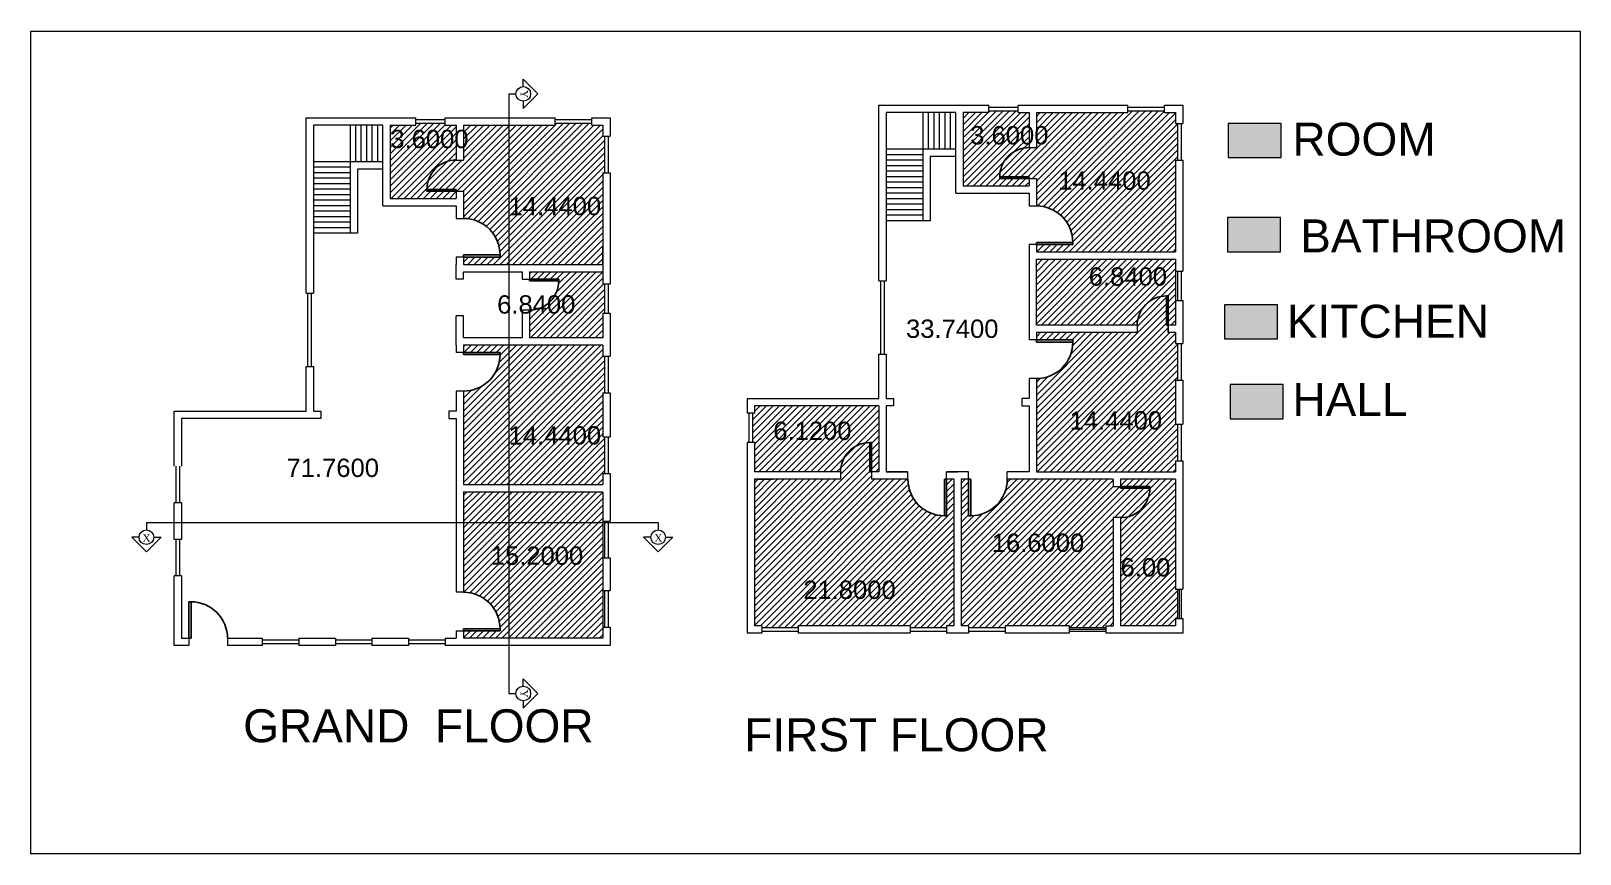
# Model space of a CAD drawing. Header units: inches. Extents: x -179 to 300, y 123 to 718.
# Drawn here: x -179.09 to -136.79, y 235.64 to 258.09 of the extents above; entities that cross this region are included whole.
import ezdxf

# ---------------------------------------------------------------- set-up
doc = ezdxf.new("R2010")
doc.units = ezdxf.units.IN
doc.header["$MEASUREMENT"] = 0
doc.linetypes.add('ACAD_ISO02W100', pattern=[15, 12, -3])
doc.linetypes.add('LÍNEAS_OCULTAS2', pattern=[4.7625, 3.175, -1.5875])
doc.layers.add('arco', color=250, linetype='LÍNEAS_OCULTAS2', lineweight=35)
doc.layers.add('EJES', color=250, linetype='Continuous', lineweight=100)
doc.layers.add('FUR', color=6, linetype='Continuous')
doc.styles.get("Standard").update_dxf_attribs({"font": 'arial.ttf'})
pattern_1 = [(45, (63.71454, 67.88534), (-0.08838835, 0.08838835), [])]

msp = doc.modelspace()

# ---------------------------------------------------------------- texts
at = {"color": 32, "lineweight": 0, "char_height": 0.5, "attachment_point": 1}
for s, insert, width in [('3.6000', (-153.44416, 255.49728), 2.1773533), ('3.6000', (-169.27816, 255.39527), 2.1773533), ('14.4400', (-151.04127, 254.26008), 2.5361869), ('14.4400', (-166.04612, 253.5662), 2.5361869), (' 6.8400', (-150.40134, 251.64307), 2.4119202), (' 6.8400', (-166.55561, 250.88144), 2.4119202), ('33.7400', (-155.19649, 250.21906), 2.585249), ('6.1200', (-158.821, 247.43307), 2.1805764), ('14.4400', (-150.73006, 247.719), 2.5361869), ('14.4400', (-166.04612, 247.30987), 2.5361869), ('71.7600', (-172.11088, 246.42404), 2.5813097), ('16.6000', (-152.85587, 244.37975), 2.5361869), ('15.2000', (-166.53535, 244.02819), 2.5361869), ('6.00', (-149.33783, 243.71008), 2.1805764), ('21.8000', (-158.00224, 243.09652), 2.59456)]:
    msp.add_mtext(s, dxfattribs=dict(at, insert=insert, width=width))
at = {"lineweight": 0, "char_height": 0.9, "attachment_point": 1}
for s, width, insert in [('ROOM', 12, (-144.64658, 255.59026)), ('BATHROOM', 12, (-144.43509, 252.9509)), ('KITCHEN', 12, (-144.79816, 250.62152)), ('HALL', 12, (-144.64658, 248.48684)), ('GRAND  FLOOR', 11.6763375, (-173.29617, 239.58683)), ('FIRST FLOOR', 10.9522853, (-159.61521, 239.34204))]:
    msp.add_mtext_dynamic_manual_height_columns(s, width=width, gutter_width=1, heights=[0], dxfattribs=dict(at, insert=insert))
at = {"layer": 'arco', "color": 18, "lineweight": 0, "true_color": 0x000000, "insert": (-165.52139, 256.47895), "char_height": 0.2, "width": 0.1166522, "attachment_point": 1, "rotation": 270}
msp.add_mtext('{\\fTimes New Roman|b0|i0|c0|p18;Y}', dxfattribs=at)
at = {"layer": 'arco', "color": 18, "lineweight": 0, "true_color": 0x000000, "char_height": 0.2, "width": 0.1166522, "attachment_point": 7}
for insert in [(-176.04296, 244.15704), (-162.06816, 244.15704)]:
    msp.add_mtext('{\\fTimes New Roman|b0|i0|c0|p18;X}', dxfattribs=dict(at, insert=insert))
at = {"layer": 'arco', "lineweight": 0, "insert": (-165.52139, 240.12196), "char_height": 0.2, "width": 0.1166522, "attachment_point": 1, "rotation": 270}
msp.add_mtext('{\\fTimes New Roman|b0|i0|c0|p18;Y}', dxfattribs=at)

# ---------------------------------------------------------------- blocks, each defined once
blk = doc.blocks.new('DESK4')
at = {"color": 0}
for p, q in [((0, 1), (-0.06, 1)), ((0, 0), (-0.06, 0))]:
    blk.add_line(p, q, dxfattribs=at)
blk.add_lwpolyline([(-0.06, 1), (-0.06, 0)], dxfattribs=at)
blk.add_lwpolyline([(1, 0, 0.414214), (0, 1), (0, 0)], format="xyb", dxfattribs=at)

# ---------------------------------------------------------------- hatches: boundary and pattern name
at = {"linetype": 'ACAD_ISO02W100', "lineweight": 0, "true_color": 0x642165}
h = msp.add_hatch(dxfattribs=at)
h.set_pattern_fill('ANSI31', color=219)
h.set_pattern_definition(pattern_1)
h.paths.add_polyline_path([(-147.83783, 254.56309), (-147.78783, 254.56309), (-147.78783, 255.56309), (-147.83783, 255.56309), (-147.83783, 255.86309), (-148.13783, 255.86309), (-148.13783, 255.91309), (-149.13783, 255.91309), (-149.13783, 255.86309), (-151.63783, 255.86309), (-151.63783, 254.91109), (-151.83783, 254.91109, 0.41421356), (-152.63783, 254.11109), (-151.83783, 254.11109), (-151.83783, 254.06309), (-151.63783, 254.06309), (-151.63783, 253.31885, -0.41421356), (-150.64183, 252.32285), (-150.64183, 252.26309), (-151.63783, 252.26309), (-151.63783, 252.06309), (-147.83783, 252.06309)])
h.paths.add_polyline_path([(-147.83783, 248.56309), (-147.78783, 248.56309), (-147.78783, 249.56309), (-147.83783, 249.56309), (-147.83783, 249.86309), (-148.03783, 249.86309), (-148.03783, 250.06309), (-148.08583, 250.06309), (-148.08583, 250.86309, 0.41421356), (-148.88583, 250.06309), (-148.88583, 249.86309), (-151.63783, 249.86309), (-151.63783, 249.66309), (-150.64183, 249.66309), (-150.64183, 249.60333, -0.41421356), (-151.63783, 248.60733), (-151.63783, 246.06309), (-147.83783, 246.06309), (-147.83783, 246.36309), (-147.78783, 246.36309), (-147.78783, 247.36309), (-147.83783, 247.36309)])
h.paths.add_polyline_path([(-149.53783, 244.81509), (-149.33783, 244.81509, 0.41421356), (-148.53783, 245.61509), (-149.33783, 245.61509), (-149.33783, 245.66309), (-149.53783, 245.66309), (-149.53783, 245.86309), (-152.43207, 245.86309, -0.41421356), (-153.42807, 244.86709), (-153.48783, 244.86709), (-153.48783, 245.86309), (-153.68783, 245.86309), (-153.68783, 241.86309), (-153.48783, 241.86309), (-153.48783, 241.81309), (-152.48783, 241.81309), (-152.48783, 241.86309), (-150.73783, 241.86309), (-150.73783, 241.81309), (-149.73783, 241.81309), (-149.73783, 241.86309), (-149.53783, 241.86309)])
h.paths.add_polyline_path([(-153.88783, 245.86309), (-154.08783, 245.86309), (-154.08783, 244.86709), (-154.14759, 244.86709, -0.41421356), (-155.14359, 245.86309), (-156.13783, 245.86309), (-156.13783, 246.06309), (-156.18583, 246.06309), (-156.18583, 246.86309, 0.41421356), (-156.98583, 246.06309), (-156.98583, 245.86309), (-159.33783, 245.86309), (-159.33783, 241.86309), (-159.13783, 241.86309), (-159.13783, 241.81309), (-158.13783, 241.81309), (-158.13783, 241.86309), (-155.08783, 241.86309), (-155.08783, 241.81309), (-154.08783, 241.81309), (-154.08783, 241.86309), (-153.88783, 241.86309)])
h.paths.add_polyline_path([(-163.47816, 248.22328), (-163.42816, 248.22328), (-163.42816, 249.22328), (-163.47816, 249.22328), (-163.47816, 249.52328), (-167.27816, 249.52328), (-167.27816, 249.32328), (-166.28216, 249.32328), (-166.28216, 249.26352, -0.41421356), (-167.27816, 248.26752), (-167.27816, 245.72328), (-163.47816, 245.72328), (-163.47816, 246.02328), (-163.42816, 246.02328), (-163.42816, 247.02328), (-163.47816, 247.02328)])
h.paths.add_polyline_path([(-163.47816, 254.22328), (-163.42816, 254.22328), (-163.42816, 255.22328), (-163.47816, 255.22328), (-163.47816, 255.52328), (-163.77816, 255.52328), (-163.77816, 255.57328), (-164.77816, 255.57328), (-164.77816, 255.52328), (-167.27816, 255.52328), (-167.27816, 254.57128), (-167.47816, 254.57128, 0.41421356), (-168.27816, 253.77128), (-167.47816, 253.77128), (-167.47816, 253.72328), (-167.27816, 253.72328), (-167.27816, 252.97904, -0.41421356), (-166.28216, 251.98304), (-166.28216, 251.92328), (-167.27816, 251.92328), (-167.27816, 251.72328), (-163.47816, 251.72328), (-163.47816, 252.22328)])
at = {"linetype": 'ACAD_ISO02W100', "lineweight": 0, "true_color": 0xf8d731}
h = msp.add_hatch(dxfattribs=at)
h.set_pattern_fill('ANSI31', color=40)
h.set_pattern_definition(pattern_1)
h.paths.add_polyline_path([(-147.83783, 251.86309), (-151.63783, 251.86309), (-151.63783, 250.06309), (-148.88583, 250.06309, -0.41421356), (-148.08583, 250.86309), (-148.03783, 250.86309), (-148.03783, 250.06309), (-147.83783, 250.06309)])
h.paths.add_polyline_path([(-147.83783, 245.86309), (-149.33783, 245.86309), (-149.33783, 245.66309), (-148.53783, 245.66309), (-148.53783, 245.61509, -0.41421356), (-149.33783, 244.81509), (-149.33783, 241.86309), (-147.83783, 241.86309), (-147.83783, 242.06309), (-147.78783, 242.06309), (-147.78783, 242.86309), (-147.83783, 242.86309)])
h.paths.add_polyline_path([(-155.93783, 247.86309), (-159.33783, 247.86309), (-159.33783, 247.66309), (-159.38783, 247.66309), (-159.38783, 246.86309), (-159.33783, 246.86309), (-159.33783, 246.06309), (-156.98583, 246.06309, -0.41421356), (-156.18583, 246.86309), (-156.13783, 246.86309), (-156.13783, 246.06309), (-155.93783, 246.06309)])
h.paths.add_polyline_path([(-151.83783, 255.86309), (-152.13783, 255.86309), (-152.13783, 255.91309), (-152.93783, 255.91309), (-152.93783, 255.86309), (-153.63783, 255.86309), (-153.63783, 253.86309), (-151.83783, 253.86309), (-151.83783, 254.06309), (-152.63783, 254.06309), (-152.63783, 254.11109, -0.41421356), (-151.83783, 254.91109)])
h.paths.add_polyline_path([(-163.47816, 250.39557), (-163.42816, 250.39557), (-163.42816, 251.19557), (-163.47816, 251.19557), (-163.47816, 251.52328), (-165.47816, 251.52328), (-165.47816, 251.32328), (-164.67816, 251.32328), (-164.67816, 251.27528, -0.41421356), (-165.47816, 250.47528), (-165.47816, 249.72328), (-163.47816, 249.72328)])
h = msp.add_hatch(dxfattribs=at)
h.set_pattern_fill('ANSI31', color=40)
h.set_pattern_definition(pattern_1)
h.paths.add_polyline_path([(-167.47816, 255.52328), (-167.77816, 255.52328), (-167.77816, 255.57328), (-168.57816, 255.57328), (-168.57816, 255.52328), (-169.27816, 255.52328), (-169.27816, 253.52328), (-167.47816, 253.52328), (-167.47816, 253.72328), (-168.27816, 253.72328), (-168.27816, 253.77128, -0.41421356), (-167.47816, 254.57128)])
at = {"linetype": 'ACAD_ISO02W100', "lineweight": 0, "true_color": 0x642165}
h = msp.add_hatch(color=219, dxfattribs=at)
h.dxf.hatch_style = 1
h.paths.add_polyline_path([(-144.956, 255.57095), (-146.40272, 255.57095), (-146.40272, 254.63644), (-144.956, 254.63644)])
at = {"linetype": 'ACAD_ISO02W100', "lineweight": 0, "true_color": 0xf8d731}
h = msp.add_hatch(color=40, dxfattribs=at)
h.dxf.hatch_style = 1
h.paths.add_polyline_path([(-144.97506, 253.0027), (-146.42179, 253.0027), (-146.42179, 252.06819), (-144.97506, 252.06819)])
at = {"linetype": 'ACAD_ISO02W100', "lineweight": 0, "true_color": 0x58ba48}
h = msp.add_hatch(color=85, dxfattribs=at)
h.dxf.hatch_style = 1
h.paths.add_polyline_path([(-145.05644, 250.62368), (-146.50316, 250.62368), (-146.50316, 249.68918), (-145.05644, 249.68918)])
at = {"linetype": 'ACAD_ISO02W100', "lineweight": 0, "true_color": 0xf27172}
h = msp.add_hatch(color=11, dxfattribs=at)
h.dxf.hatch_style = 1
h.paths.add_polyline_path([(-144.89589, 248.44521), (-146.34261, 248.44521), (-146.34261, 247.51071), (-144.89589, 247.51071)])
at = {"linetype": 'ACAD_ISO02W100', "lineweight": 0, "true_color": 0x58ba48}
h = msp.add_hatch(dxfattribs=at)
h.set_pattern_fill('ANSI31', color=85)
h.set_pattern_definition(pattern_1)
h.paths.add_polyline_path([(-163.47816, 245.52328), (-167.27816, 245.52328), (-167.27816, 242.77904, -0.41421356), (-166.28216, 241.78304), (-166.28216, 241.72328), (-167.27816, 241.72328), (-167.27816, 241.52328), (-163.47816, 241.52328)])

# ---------------------------------------------------------------- linework, layer by layer
at = {"color": 18, "lineweight": 0, "true_color": 0x000000}
for p, q in [((-166.04612, 256.37499), (-166.04612, 240.018)), ((-175.93901, 244.68554), (-161.9642, 244.68554))]:
    msp.add_line(p, q, dxfattribs=at)
at = {"color": 40, "lineweight": 0, "true_color": 0xf8d731}
for p, q in [((-155.93783, 251.27508), (-155.93783, 256.06309)), ((-155.93783, 256.06309), (-152.93783, 256.06309)), ((-152.93783, 256.01309), (-152.13783, 256.01309)), ((-152.93783, 255.91309), (-152.13783, 255.91309)), ((-152.13783, 256.06309), (-149.13783, 256.06309)), ((-149.13783, 256.01309), (-148.13783, 256.01309)), ((-149.13783, 255.91309), (-148.13783, 255.91309)), ((-148.13783, 256.06309), (-147.63783, 256.06309)), ((-147.63783, 256.06309), (-147.63783, 255.56309)), ((-171.57816, 250.93526), (-171.57816, 255.72328)), ((-171.57816, 255.72328), (-168.57816, 255.72328)), ((-168.57816, 255.67328), (-167.77816, 255.67328)), ((-168.57816, 255.57328), (-167.77816, 255.57328)), ((-167.77816, 255.72328), (-164.77816, 255.72328)), ((-164.77816, 255.67328), (-163.77816, 255.67328)), ((-164.77816, 255.57328), (-163.77816, 255.57328)), ((-163.77816, 255.72328), (-163.27816, 255.72328)), ((-163.27816, 255.72328), (-163.27816, 255.22328)), ((-147.78783, 255.56309), (-147.78783, 254.56309)), ((-147.68783, 255.56309), (-147.68783, 254.56309)), ((-163.42816, 255.22328), (-163.42816, 254.22328)), ((-163.32816, 255.22328), (-163.32816, 254.22328)), ((-163.27816, 254.22328), (-163.27816, 251.19557)), ((-147.63783, 254.56309), (-147.63783, 251.53538)), ((-167.47816, 252.97904), (-167.27816, 252.97904)), ((-151.83783, 253.31885), (-151.63783, 253.31885)), ((-151.63783, 252.26309), (-151.83783, 252.26309)), ((-167.27816, 251.92328), (-167.47816, 251.92328)), ((-165.67816, 251.32328), (-165.47816, 251.32328)), ((-155.88783, 249.27508), (-155.88783, 251.27508)), ((-155.78783, 249.27508), (-155.78783, 251.27508)), ((-147.78783, 251.53538), (-147.78783, 250.73538)), ((-147.68783, 251.53538), (-147.68783, 250.73538)), ((-171.52816, 248.93526), (-171.52816, 250.93526)), ((-171.42816, 248.93526), (-171.42816, 250.93526)), ((-163.42816, 251.19557), (-163.42816, 250.39557)), ((-163.32816, 251.19557), (-163.32816, 250.39557)), ((-163.27816, 250.39557), (-163.27816, 249.22328)), ((-147.63783, 250.73538), (-147.63783, 249.56309)), ((-151.63783, 249.66309), (-151.83783, 249.66309)), ((-147.78783, 249.56309), (-147.78783, 248.56309)), ((-147.68783, 249.56309), (-147.68783, 248.56309)), ((-167.27816, 249.32328), (-167.47816, 249.32328)), ((-163.42816, 249.22328), (-163.42816, 248.22328)), ((-163.32816, 249.22328), (-163.32816, 248.22328)), ((-155.93783, 248.06309), (-155.93783, 249.27508)), ((-171.57816, 247.72328), (-171.57816, 248.93526)), ((-147.63783, 248.56309), (-147.63783, 247.36309)), ((-163.27816, 248.22328), (-163.27816, 247.02328)), ((-159.53783, 248.06309), (-155.93783, 248.06309)), ((-175.17816, 247.72328), (-171.57816, 247.72328)), ((-175.17816, 246.22328), (-175.17816, 247.72328)), ((-163.42816, 247.02328), (-163.42816, 246.02328)), ((-163.32816, 247.02328), (-163.32816, 246.02328)), ((-147.78783, 247.36309), (-147.78783, 246.36309)), ((-147.68783, 247.36309), (-147.68783, 246.36309)), ((-175.12816, 245.22328), (-175.12816, 246.22328)), ((-175.02816, 245.22328), (-175.02816, 246.22328)), ((-147.63783, 246.36309), (-147.63783, 242.86309)), ((-163.27816, 246.02328), (-163.27816, 244.72328)), ((-155.14359, 245.86309), (-155.14359, 246.06309)), ((-152.43207, 245.86309), (-152.43207, 246.06309)), ((-175.17816, 244.22328), (-175.17816, 245.22328)), ((-175.12816, 243.22328), (-175.12816, 244.22328)), ((-175.02816, 243.22328), (-175.02816, 244.22328)), ((-163.27816, 243.72328), (-163.27816, 242.82328)), ((-175.17816, 241.32328), (-175.17816, 243.22328)), ((-167.27816, 242.77904), (-167.47816, 242.77904)), ((-147.78783, 242.86309), (-147.78783, 242.06309)), ((-147.73783, 242.86309), (-147.73783, 242.06309)), ((-147.68783, 242.86309), (-147.68783, 242.06309)), ((-147.63783, 242.06309), (-147.63783, 241.66309)), ((-174.77816, 241.52328), (-174.77816, 241.32328)), ((-173.7224, 241.52328), (-173.7224, 241.32328)), ((-167.47816, 241.72328), (-167.27816, 241.72328)), ((-163.27816, 241.82328), (-163.27816, 241.32328)), ((-174.77816, 241.32328), (-175.17816, 241.32328)), ((-172.77816, 241.32328), (-173.7224, 241.32328)), ((-171.77816, 241.47328), (-172.77816, 241.47328)), ((-171.77816, 241.37328), (-172.77816, 241.37328)), ((-170.77816, 241.32328), (-171.77816, 241.32328)), ((-169.77816, 241.47328), (-170.77816, 241.47328)), ((-169.77816, 241.37328), (-170.77816, 241.37328)), ((-168.77816, 241.32328), (-169.77816, 241.32328)), ((-167.77816, 241.47328), (-168.77816, 241.47328)), ((-167.77816, 241.37328), (-168.77816, 241.37328)), ((-163.27816, 241.32328), (-167.77816, 241.32328))]:
    msp.add_line(p, q, dxfattribs=at)
at = {"color": 40, "linetype": 'ACAD_ISO02W100', "lineweight": 0, "true_color": 0xf8d731}
for p, q in [((-152.93783, 255.86309), (-152.93783, 256.06309)), ((-152.13783, 255.86309), (-152.13783, 256.06309)), ((-149.13783, 255.86309), (-149.13783, 256.06309)), ((-148.13783, 255.86309), (-148.13783, 256.06309)), ((-168.57816, 255.52328), (-168.57816, 255.72328)), ((-167.77816, 255.52328), (-167.77816, 255.72328)), ((-164.77816, 255.52328), (-164.77816, 255.72328)), ((-163.77816, 255.52328), (-163.77816, 255.72328)), ((-147.83783, 255.56309), (-147.63783, 255.56309)), ((-163.47816, 255.22328), (-163.27816, 255.22328)), ((-151.83783, 254.91109), (-151.63783, 254.91109)), ((-167.47816, 254.57128), (-167.27816, 254.57128)), ((-163.47816, 254.22328), (-163.27816, 254.22328)), ((-147.83783, 254.56309), (-147.63783, 254.56309)), ((-151.83783, 254.06309), (-151.63783, 254.06309)), ((-167.47816, 253.72328), (-167.27816, 253.72328)), ((-155.93783, 251.27508), (-155.73783, 251.27508)), ((-147.83783, 251.53538), (-147.63783, 251.53538)), ((-171.57816, 250.93526), (-171.37816, 250.93526)), ((-163.47816, 251.19557), (-163.27816, 251.19557)), ((-165.47816, 250.47528), (-165.67816, 250.47528)), ((-163.47816, 250.39557), (-163.27816, 250.39557)), ((-147.83783, 250.73538), (-147.63783, 250.73538)), ((-148.88583, 250.06309), (-148.88583, 249.86309)), ((-148.03783, 249.86309), (-148.03783, 250.06309)), ((-148.03783, 250.06309), (-148.03783, 249.86309)), ((-147.83783, 249.56309), (-147.63783, 249.56309)), ((-163.47816, 249.22328), (-163.27816, 249.22328)), ((-155.93783, 249.27508), (-155.73783, 249.27508)), ((-171.57816, 248.93526), (-171.37816, 248.93526)), ((-151.63783, 248.60733), (-151.83783, 248.60733)), ((-147.83783, 248.56309), (-147.63783, 248.56309)), ((-167.27816, 248.26752), (-167.47816, 248.26752)), ((-163.47816, 248.22328), (-163.27816, 248.22328)), ((-159.53783, 248.06309), (-159.53783, 247.66309)), ((-159.33783, 247.66309), (-159.53783, 247.66309)), ((-163.47816, 247.02328), (-163.27816, 247.02328)), ((-147.83783, 247.36309), (-147.63783, 247.36309)), ((-159.53783, 246.86309), (-159.53783, 241.66309)), ((-159.33783, 246.86309), (-159.53783, 246.86309)), ((-147.83783, 246.36309), (-147.63783, 246.36309)), ((-163.47816, 246.02328), (-163.27816, 246.02328)), ((-156.98583, 246.06309), (-156.98583, 245.86309)), ((-156.13783, 246.06309), (-156.13783, 245.86309)), ((-154.08783, 245.86309), (-154.08783, 246.06309)), ((-153.48783, 245.86309), (-153.48783, 246.06309)), ((-149.53783, 245.66309), (-149.33783, 245.66309)), ((-174.97816, 245.22328), (-175.17816, 245.22328)), ((-163.47816, 244.72328), (-163.27816, 244.72328)), ((-163.42816, 244.72328), (-163.42816, 243.72328)), ((-163.32816, 244.72328), (-163.32816, 243.72328)), ((-149.33783, 244.81509), (-149.53783, 244.81509)), ((-174.97816, 244.22328), (-175.17816, 244.22328)), ((-163.47816, 243.72328), (-163.27816, 243.72328)), ((-174.97816, 243.22328), (-175.17816, 243.22328)), ((-163.47816, 242.82328), (-163.27816, 242.82328)), ((-163.42816, 242.82328), (-163.42816, 241.82328)), ((-163.32816, 242.82328), (-163.32816, 241.82328)), ((-147.83783, 242.86309), (-147.63783, 242.86309)), ((-147.83783, 242.06309), (-147.63783, 242.06309)), ((-172.77816, 241.52328), (-172.77816, 241.32328)), ((-171.77816, 241.52328), (-171.77816, 241.32328)), ((-170.77816, 241.52328), (-170.77816, 241.32328)), ((-169.77816, 241.52328), (-169.77816, 241.32328)), ((-168.77816, 241.52328), (-168.77816, 241.32328)), ((-167.77816, 241.52328), (-167.77816, 241.32328)), ((-163.47816, 241.82328), (-163.27816, 241.82328)), ((-159.13783, 241.66309), (-159.53783, 241.66309)), ((-159.13783, 241.86309), (-159.13783, 241.66309)), ((-158.13783, 241.86309), (-158.13783, 241.66309)), ((-155.08783, 241.66309), (-158.13783, 241.66309)), ((-155.08783, 241.86309), (-155.08783, 241.66309)), ((-154.08783, 241.86309), (-154.08783, 241.66309)), ((-153.48783, 241.66309), (-154.08783, 241.66309)), ((-153.48783, 241.86309), (-153.48783, 241.66309)), ((-152.48783, 241.86309), (-152.48783, 241.66309)), ((-150.73783, 241.66309), (-152.48783, 241.66309)), ((-150.73783, 241.86309), (-150.73783, 241.66309)), ((-149.73783, 241.86309), (-149.73783, 241.66309)), ((-147.63783, 241.66309), (-149.73783, 241.66309))]:
    msp.add_line(p, q, dxfattribs=at)
at = {"lineweight": 0}
for p, q in [((-171.37816, 255.52328), (-171.37816, 254.52328)), ((-169.47816, 255.52328), (-171.37816, 255.52328)), ((-170.37816, 255.52328), (-170.37816, 252.57328)), ((-170.22816, 255.52328), (-170.22816, 254.52328)), ((-170.07816, 255.52328), (-170.07816, 254.52328)), ((-169.92816, 255.52328), (-169.92816, 254.52328)), ((-169.77816, 255.52328), (-169.77816, 254.52328)), ((-169.62816, 255.52328), (-169.62816, 254.52328)), ((-169.27816, 255.52328), (-168.57816, 255.52328)), ((-169.27816, 255.52328), (-169.27816, 253.52328)), ((-169.27816, 255.52328), (-169.27816, 253.52328)), ((-167.77816, 255.52328), (-167.47816, 255.52328)), ((-167.47816, 255.52328), (-167.47816, 254.57128)), ((-167.27816, 255.52328), (-164.77816, 255.52328)), ((-167.27816, 255.52328), (-167.27816, 254.57128)), ((-163.77816, 255.52328), (-163.47816, 255.52328)), ((-163.47816, 255.52328), (-163.47816, 255.22328)), ((-155.73783, 255.86309), (-155.73783, 254.86309)), ((-153.83783, 255.86309), (-155.73783, 255.86309)), ((-154.73783, 255.86309), (-154.73783, 252.91309)), ((-154.58783, 255.86309), (-154.58783, 254.86309)), ((-154.43783, 255.86309), (-154.43783, 254.86309)), ((-154.28783, 255.86309), (-154.28783, 254.86309)), ((-154.13783, 255.86309), (-154.13783, 254.86309)), ((-153.98783, 255.86309), (-153.98783, 254.86309)), ((-153.63783, 255.86309), (-153.63783, 253.86309)), ((-153.63783, 255.86309), (-153.63783, 253.86309)), ((-152.13783, 255.86309), (-151.83783, 255.86309)), ((-151.83783, 255.86309), (-151.83783, 254.91109)), ((-151.63783, 255.86309), (-149.13783, 255.86309)), ((-151.63783, 255.86309), (-151.63783, 254.91109)), ((-148.13783, 255.86309), (-147.83783, 255.86309)), ((-147.83783, 255.86309), (-147.83783, 255.56309)), ((-155.73783, 254.86309), (-155.73783, 252.46309)), ((-153.83783, 254.86309), (-155.73783, 254.86309)), ((-154.73783, 254.71309), (-155.73783, 254.71309)), ((-153.83783, 254.66309), (-154.53783, 254.66309)), ((-154.53783, 254.66309), (-154.53783, 252.91309)), ((-171.37816, 254.52328), (-171.37816, 252.12328)), ((-169.47816, 254.52328), (-171.37816, 254.52328)), ((-170.37816, 254.37328), (-171.37816, 254.37328)), ((-170.37816, 254.22328), (-171.37816, 254.22328)), ((-169.47816, 254.32328), (-170.17816, 254.32328)), ((-170.17816, 254.32328), (-170.17816, 252.57328)), ((-163.47816, 254.22328), (-163.47816, 251.52328)), ((-154.73783, 254.56309), (-155.73783, 254.56309)), ((-154.73783, 254.41309), (-155.73783, 254.41309)), ((-154.73783, 254.26309), (-155.73783, 254.26309)), ((-147.83783, 254.56309), (-147.83783, 252.06309)), ((-170.37816, 254.07328), (-171.37816, 254.07328)), ((-170.37816, 253.92328), (-171.37816, 253.92328)), ((-154.73783, 254.11309), (-155.73783, 254.11309)), ((-154.73783, 253.96309), (-155.73783, 253.96309)), ((-154.73783, 253.81309), (-155.73783, 253.81309)), ((-153.63783, 253.86309), (-151.83783, 253.86309)), ((-151.83783, 254.11109), (-151.83783, 253.86309)), ((-151.63783, 254.06309), (-151.63783, 253.31885)), ((-170.37816, 253.77328), (-171.37816, 253.77328)), ((-170.37816, 253.62328), (-171.37816, 253.62328)), ((-170.37816, 253.47328), (-171.37816, 253.47328)), ((-169.27816, 253.52328), (-167.47816, 253.52328)), ((-167.47816, 253.77128), (-167.47816, 253.52328)), ((-167.27816, 253.72328), (-167.27816, 252.97904)), ((-154.73783, 253.66309), (-155.73783, 253.66309)), ((-154.73783, 253.51309), (-155.73783, 253.51309)), ((-154.73783, 253.36309), (-155.73783, 253.36309)), ((-153.83783, 253.66309), (-151.83783, 253.66309)), ((-151.83783, 253.66309), (-151.83783, 253.31885)), ((-170.37816, 253.32328), (-171.37816, 253.32328)), ((-170.37816, 253.17328), (-171.37816, 253.17328)), ((-170.37816, 253.02328), (-171.37816, 253.02328)), ((-169.47816, 253.32328), (-167.47816, 253.32328)), ((-167.47816, 253.32328), (-167.47816, 252.97904)), ((-154.73783, 253.21309), (-155.73783, 253.21309)), ((-154.73783, 253.06309), (-155.73783, 253.06309)), ((-170.37816, 252.87328), (-171.37816, 252.87328)), ((-170.37816, 252.72328), (-171.37816, 252.72328)), ((-170.27816, 252.57328), (-171.37816, 252.57328)), ((-170.17816, 252.57328), (-171.37816, 252.57328)), ((-154.63783, 252.91309), (-155.73783, 252.91309)), ((-154.53783, 252.91309), (-155.73783, 252.91309)), ((-171.37816, 252.12328), (-171.37816, 250.93526)), ((-155.73783, 252.46309), (-155.73783, 251.27508)), ((-151.83783, 252.26309), (-151.83783, 249.66309)), ((-151.63783, 252.32285), (-151.63783, 252.06309)), ((-167.47816, 251.92328), (-167.47816, 251.72328)), ((-167.47816, 251.32328), (-167.47816, 251.72328)), ((-167.27816, 251.98304), (-167.27816, 251.72328)), ((-167.27816, 251.72328), (-163.47816, 251.72328)), ((-151.63783, 252.06309), (-147.83783, 252.06309)), ((-151.63783, 251.86309), (-147.83783, 251.86309)), ((-151.63783, 250.06309), (-151.63783, 251.86309)), ((-147.83783, 251.86309), (-147.83783, 250.06309)), ((-167.27816, 251.52328), (-165.67816, 251.52328)), ((-167.27816, 251.32328), (-167.27816, 251.52328)), ((-165.67816, 251.52328), (-165.67816, 251.32328)), ((-165.47816, 251.52328), (-165.47816, 251.27528)), ((-165.47816, 251.52328), (-163.47816, 251.52328)), ((-165.67816, 250.47528), (-165.67816, 249.72328)), ((-165.47816, 250.47528), (-165.47816, 249.72328)), ((-163.47816, 250.39557), (-163.47816, 249.72328)), ((-148.88583, 250.06309), (-151.63783, 250.06309)), ((-147.83783, 250.06309), (-148.08583, 250.06309)), ((-167.47816, 249.52328), (-167.47816, 249.92328)), ((-165.67816, 249.72328), (-167.27816, 249.72328)), ((-163.47816, 249.72328), (-165.47816, 249.72328)), ((-148.88583, 249.86309), (-151.63783, 249.86309)), ((-151.63783, 249.86309), (-151.63783, 249.60333)), ((-147.83783, 249.86309), (-148.03783, 249.86309)), ((-147.83783, 249.86309), (-147.83783, 249.56309)), ((-167.47816, 249.52328), (-167.47816, 249.32328)), ((-163.47816, 249.52328), (-167.27816, 249.52328)), ((-167.27816, 249.52328), (-167.27816, 249.26352)), ((-163.47816, 249.52328), (-163.47816, 249.22328)), ((-155.73783, 249.27508), (-155.73783, 248.06309)), ((-171.37816, 248.93526), (-171.37816, 247.72328)), ((-151.83783, 248.60733), (-151.83783, 248.06309)), ((-151.63783, 248.60733), (-151.63783, 246.06309)), ((-147.83783, 248.56309), (-147.83783, 247.36309)), ((-167.47816, 248.26752), (-167.47816, 247.72328)), ((-167.27816, 248.26752), (-167.27816, 245.72328)), ((-163.47816, 248.22328), (-163.47816, 247.02328)), ((-155.93783, 247.86309), (-159.33783, 247.86309)), ((-155.73783, 248.06309), (-155.53783, 248.06309)), ((-155.53783, 247.86309), (-155.73783, 247.86309)), ((-155.53783, 248.06309), (-155.53783, 247.86309)), ((-152.03783, 248.06309), (-152.03783, 247.86309)), ((-151.83783, 248.06309), (-152.03783, 248.06309)), ((-152.03783, 247.86309), (-151.83783, 247.86309)), ((-151.83783, 247.86309), (-151.83783, 246.06309)), ((-174.97816, 247.52328), (-174.97816, 246.22328)), ((-171.37816, 247.52328), (-174.97816, 247.52328)), ((-171.37816, 247.72328), (-171.17816, 247.72328)), ((-171.17816, 247.52328), (-171.37816, 247.52328)), ((-171.17816, 247.72328), (-171.17816, 247.52328)), ((-167.67816, 247.72328), (-167.67816, 247.52328)), ((-167.47816, 247.72328), (-167.67816, 247.72328)), ((-167.67816, 247.52328), (-167.47816, 247.52328)), ((-167.47816, 247.52328), (-167.47816, 245.52328)), ((-147.83783, 246.36309), (-147.83783, 246.06309)), ((-163.47816, 246.02328), (-163.47816, 245.72328)), ((-151.63783, 246.06309), (-147.83783, 246.06309)), ((-149.53783, 245.86309), (-149.53783, 245.66309)), ((-149.33783, 245.86309), (-149.33783, 245.61509)), ((-147.83783, 245.86309), (-147.83783, 242.86309)), ((-167.47816, 245.52328), (-167.47816, 242.77904)), ((-167.27816, 245.72328), (-163.47816, 245.72328)), ((-167.27816, 245.52328), (-163.47816, 245.52328)), ((-167.27816, 245.52328), (-167.27816, 242.77904)), ((-163.47816, 245.52328), (-163.47816, 241.52328)), ((-174.97816, 245.22328), (-174.97816, 244.22328)), ((-149.53783, 244.81509), (-149.53783, 241.86309)), ((-149.33783, 244.81509), (-149.33783, 241.86309)), ((-174.97816, 243.22328), (-174.97816, 241.52328)), ((-147.83783, 242.06309), (-147.83783, 241.86309)), ((-174.97816, 241.52328), (-174.7184, 241.52328)), ((-173.7224, 241.52328), (-172.77816, 241.52328)), ((-171.77816, 241.52328), (-170.77816, 241.52328)), ((-169.77816, 241.52328), (-168.77816, 241.52328)), ((-167.77816, 241.52328), (-167.47816, 241.52328)), ((-167.47816, 241.72328), (-167.47816, 241.52328)), ((-167.27816, 241.78304), (-167.27816, 241.52328)), ((-163.47816, 241.52328), (-167.27816, 241.52328))]:
    msp.add_line(p, q, dxfattribs=at)
at = {"linetype": 'ACAD_ISO02W100', "lineweight": 0}
for p, q in [((-169.47816, 253.32328), (-169.47816, 255.52328)), ((-153.83783, 253.66309), (-153.83783, 255.86309)), ((-152.93783, 255.86309), (-153.63783, 255.86309)), ((-163.47816, 251.52328), (-163.47816, 251.19557)), ((-167.27816, 250.32093), (-167.47816, 250.32093)), ((-167.47816, 249.92328), (-167.47816, 250.32093)), ((-167.27816, 249.72328), (-167.27816, 250.32093)), ((-159.33783, 247.86309), (-159.33783, 247.66309)), ((-155.93783, 247.86309), (-155.93783, 246.06309)), ((-155.73783, 247.86309), (-155.73783, 246.06309)), ((-159.48783, 247.66309), (-159.48783, 246.86309)), ((-159.38783, 247.66309), (-159.38783, 246.86309)), ((-159.33783, 246.86309), (-159.33783, 246.06309)), ((-156.98583, 246.06309), (-159.33783, 246.06309)), ((-156.98583, 245.86309), (-159.33783, 245.86309)), ((-159.33783, 245.86309), (-159.33783, 241.86309)), ((-155.93783, 246.06309), (-156.18583, 246.06309)), ((-155.14359, 245.86309), (-156.13783, 245.86309)), ((-155.14359, 246.06309), (-155.73783, 246.06309)), ((-155.73783, 246.06309), (-155.14359, 246.06309)), ((-155.73783, 246.06309), (-155.14359, 246.06309)), ((-153.88783, 245.86309), (-154.14759, 245.86309)), ((-153.48783, 246.06309), (-154.08783, 246.06309)), ((-154.08783, 246.06309), (-153.78783, 246.06309)), ((-153.88783, 245.86309), (-153.88783, 241.86309)), ((-153.42807, 245.86309), (-153.68783, 245.86309)), ((-153.68783, 245.86309), (-153.68783, 241.86309)), ((-151.83783, 246.06309), (-152.43207, 246.06309)), ((-149.53783, 245.86309), (-152.43207, 245.86309)), ((-147.83783, 245.86309), (-149.33783, 245.86309)), ((-159.13783, 241.86309), (-159.33783, 241.86309)), ((-158.13783, 241.81309), (-159.13783, 241.81309)), ((-158.13783, 241.71309), (-159.13783, 241.71309)), ((-155.08783, 241.86309), (-158.13783, 241.86309)), ((-154.08783, 241.81309), (-155.08783, 241.81309)), ((-154.08783, 241.71309), (-155.08783, 241.71309)), ((-153.88783, 241.86309), (-154.08783, 241.86309)), ((-153.48783, 241.86309), (-153.68783, 241.86309)), ((-152.48783, 241.81309), (-153.48783, 241.81309)), ((-152.48783, 241.71309), (-153.48783, 241.71309)), ((-150.73783, 241.86309), (-152.48783, 241.86309)), ((-149.73783, 241.81309), (-150.73783, 241.81309)), ((-149.73783, 241.76309), (-150.73783, 241.76309)), ((-149.73783, 241.71309), (-150.73783, 241.71309)), ((-149.73783, 241.86309), (-149.53783, 241.86309)), ((-147.83783, 241.86309), (-149.33783, 241.86309))]:
    msp.add_line(p, q, dxfattribs=at)
at = {"color": 6, "linetype": 'ACAD_ISO02W100', "lineweight": 0}
msp.add_line((-163.47816, 251.72328), (-163.47816, 252.22328), dxfattribs=at)
at = {"color": 0, "lineweight": 0}
msp.add_line((-167.27816, 251.32328), (-167.47816, 251.32328), dxfattribs=at)
at = {"color": 177, "linetype": 'ACAD_ISO02W100', "lineweight": 0, "true_color": 0x293189}
msp.add_line((-159.33783, 245.86309), (-158.83783, 245.86309), dxfattribs=at)
at = {"lineweight": 0}
msp.add_lwpolyline([(-179.08918, 258.09039), (-136.79342, 258.09039), (-136.79342, 235.63976), (-179.08918, 235.63976)], close=True, dxfattribs=at)
at = {"linetype": 'ACAD_ISO02W100', "lineweight": 0}
for points in [[(-144.956, 255.57095), (-146.40272, 255.57095), (-146.40272, 254.63644), (-144.956, 254.63644)], [(-144.97506, 253.0027), (-146.42179, 253.0027), (-146.42179, 252.06819), (-144.97506, 252.06819)], [(-145.05644, 250.62368), (-146.50316, 250.62368), (-146.50316, 249.68918), (-145.05644, 249.68918)], [(-144.89589, 248.44521), (-146.34261, 248.44521), (-146.34261, 247.51071), (-144.89589, 247.51071)]]:
    msp.add_lwpolyline(points, close=True, dxfattribs=at)
at = {"layer": 'EJES', "color": 18, "lineweight": 0, "true_color": 0x000000}
for p, q in [((-165.64612, 256.57499), (-165.64612, 256.77499)), ((-165.64612, 256.77499), (-165.24612, 256.37499)), ((-166.04612, 256.37499), (-165.84612, 256.37499)), ((-165.24612, 256.37499), (-165.64612, 255.97499)), ((-165.64612, 256.17499), (-165.64612, 255.97499)), ((-175.93901, 244.68178), (-175.93901, 244.48178)), ((-161.9642, 244.68178), (-161.9642, 244.48178)), ((-176.13901, 244.28178), (-176.33901, 244.28178)), ((-176.33901, 244.28178), (-175.93901, 243.88178)), ((-175.93901, 243.88178), (-175.53901, 244.28178)), ((-175.73901, 244.28178), (-175.53901, 244.28178)), ((-162.1642, 244.28178), (-162.3642, 244.28178)), ((-162.3642, 244.28178), (-161.9642, 243.88178)), ((-161.9642, 243.88178), (-161.5642, 244.28178)), ((-161.7642, 244.28178), (-161.5642, 244.28178))]:
    msp.add_line(p, q, dxfattribs=at)
at = {"layer": 'EJES', "lineweight": 0}
for p, q in [((-165.64612, 240.218), (-165.64612, 240.418)), ((-165.64612, 240.418), (-165.24612, 240.018)), ((-166.04612, 240.018), (-165.84612, 240.018)), ((-165.24612, 240.018), (-165.64612, 239.618)), ((-165.64612, 239.818), (-165.64612, 239.618))]:
    msp.add_line(p, q, dxfattribs=at)
at = {"layer": 'EJES', "color": 18, "lineweight": 0, "true_color": 0x000000}
for centre in [(-165.64612, 256.37499), (-175.93901, 244.28178), (-161.9642, 244.28178)]:
    msp.add_circle(centre, 0.2, dxfattribs=at)
at = {"layer": 'EJES', "lineweight": 0}
msp.add_circle((-165.64612, 240.018), 0.2, dxfattribs=at)

# ---------------------------------------------------------------- block references
at = {"layer": 'FUR', "color": 40, "lineweight": 0, "true_color": 0xf8d731}
for p, xscale, yscale, zscale, rotation in [((-151.83783, 254.11109), 0.8, 0.8, 0.8, 90), ((-167.47816, 253.77128), 0.8, 0.8, 0.8, 90), ((-167.27816, 251.98304), -0.99599986897069, 0.99599986897069, 0.99599986897069, 270), ((-151.63783, 252.32285), -0.99599986897069, 0.99599986897069, 0.99599986897069, 270), ((-165.47816, 251.27528), 0.8, 0.8, 0.8, 270), ((-151.63783, 249.60333), 0.99599986897069, 0.99599986897069, 0.99599986897069, 270), ((-167.27816, 249.26352), 0.99599986897069, 0.99599986897069, 0.99599986897069, 270), ((-154.14759, 245.86309), 0.99599986897069, 0.99599986897069, 0.99599986897069, 180), ((-153.42807, 245.86309), -0.99599986897069, 0.99599986897069, 0.99599986897069, 180), ((-149.33783, 245.61509), 0.8, 0.8, 0.8, 270), ((-167.27816, 241.78304), -0.99599986897069, 0.99599986897069, 0.99599986897069, 270)]:
    msp.add_blockref('DESK4', p, dxfattribs=dict(at, xscale=xscale, yscale=yscale, zscale=zscale, rotation=rotation))
for p, xscale, yscale, zscale in [((-148.08583, 250.06309), -0.8, 0.8, 0.8), ((-156.18583, 246.06309), -0.8, 0.8, 0.8), ((-174.7184, 241.52328), 0.99599986897069, 0.99599986897069, 0.99599986897069)]:
    msp.add_blockref('DESK4', p, dxfattribs=dict(at, xscale=xscale, yscale=yscale, zscale=zscale))

msp.set_redraw_order([(e.dxf.handle, doc.entitydb.next_handle()) for e in msp.query("TEXT MTEXT ATTDEF DIMENSION ARC_DIMENSION")])  # texts and dimensions are drawn at this point

doc.saveas('drawing.dxf')
